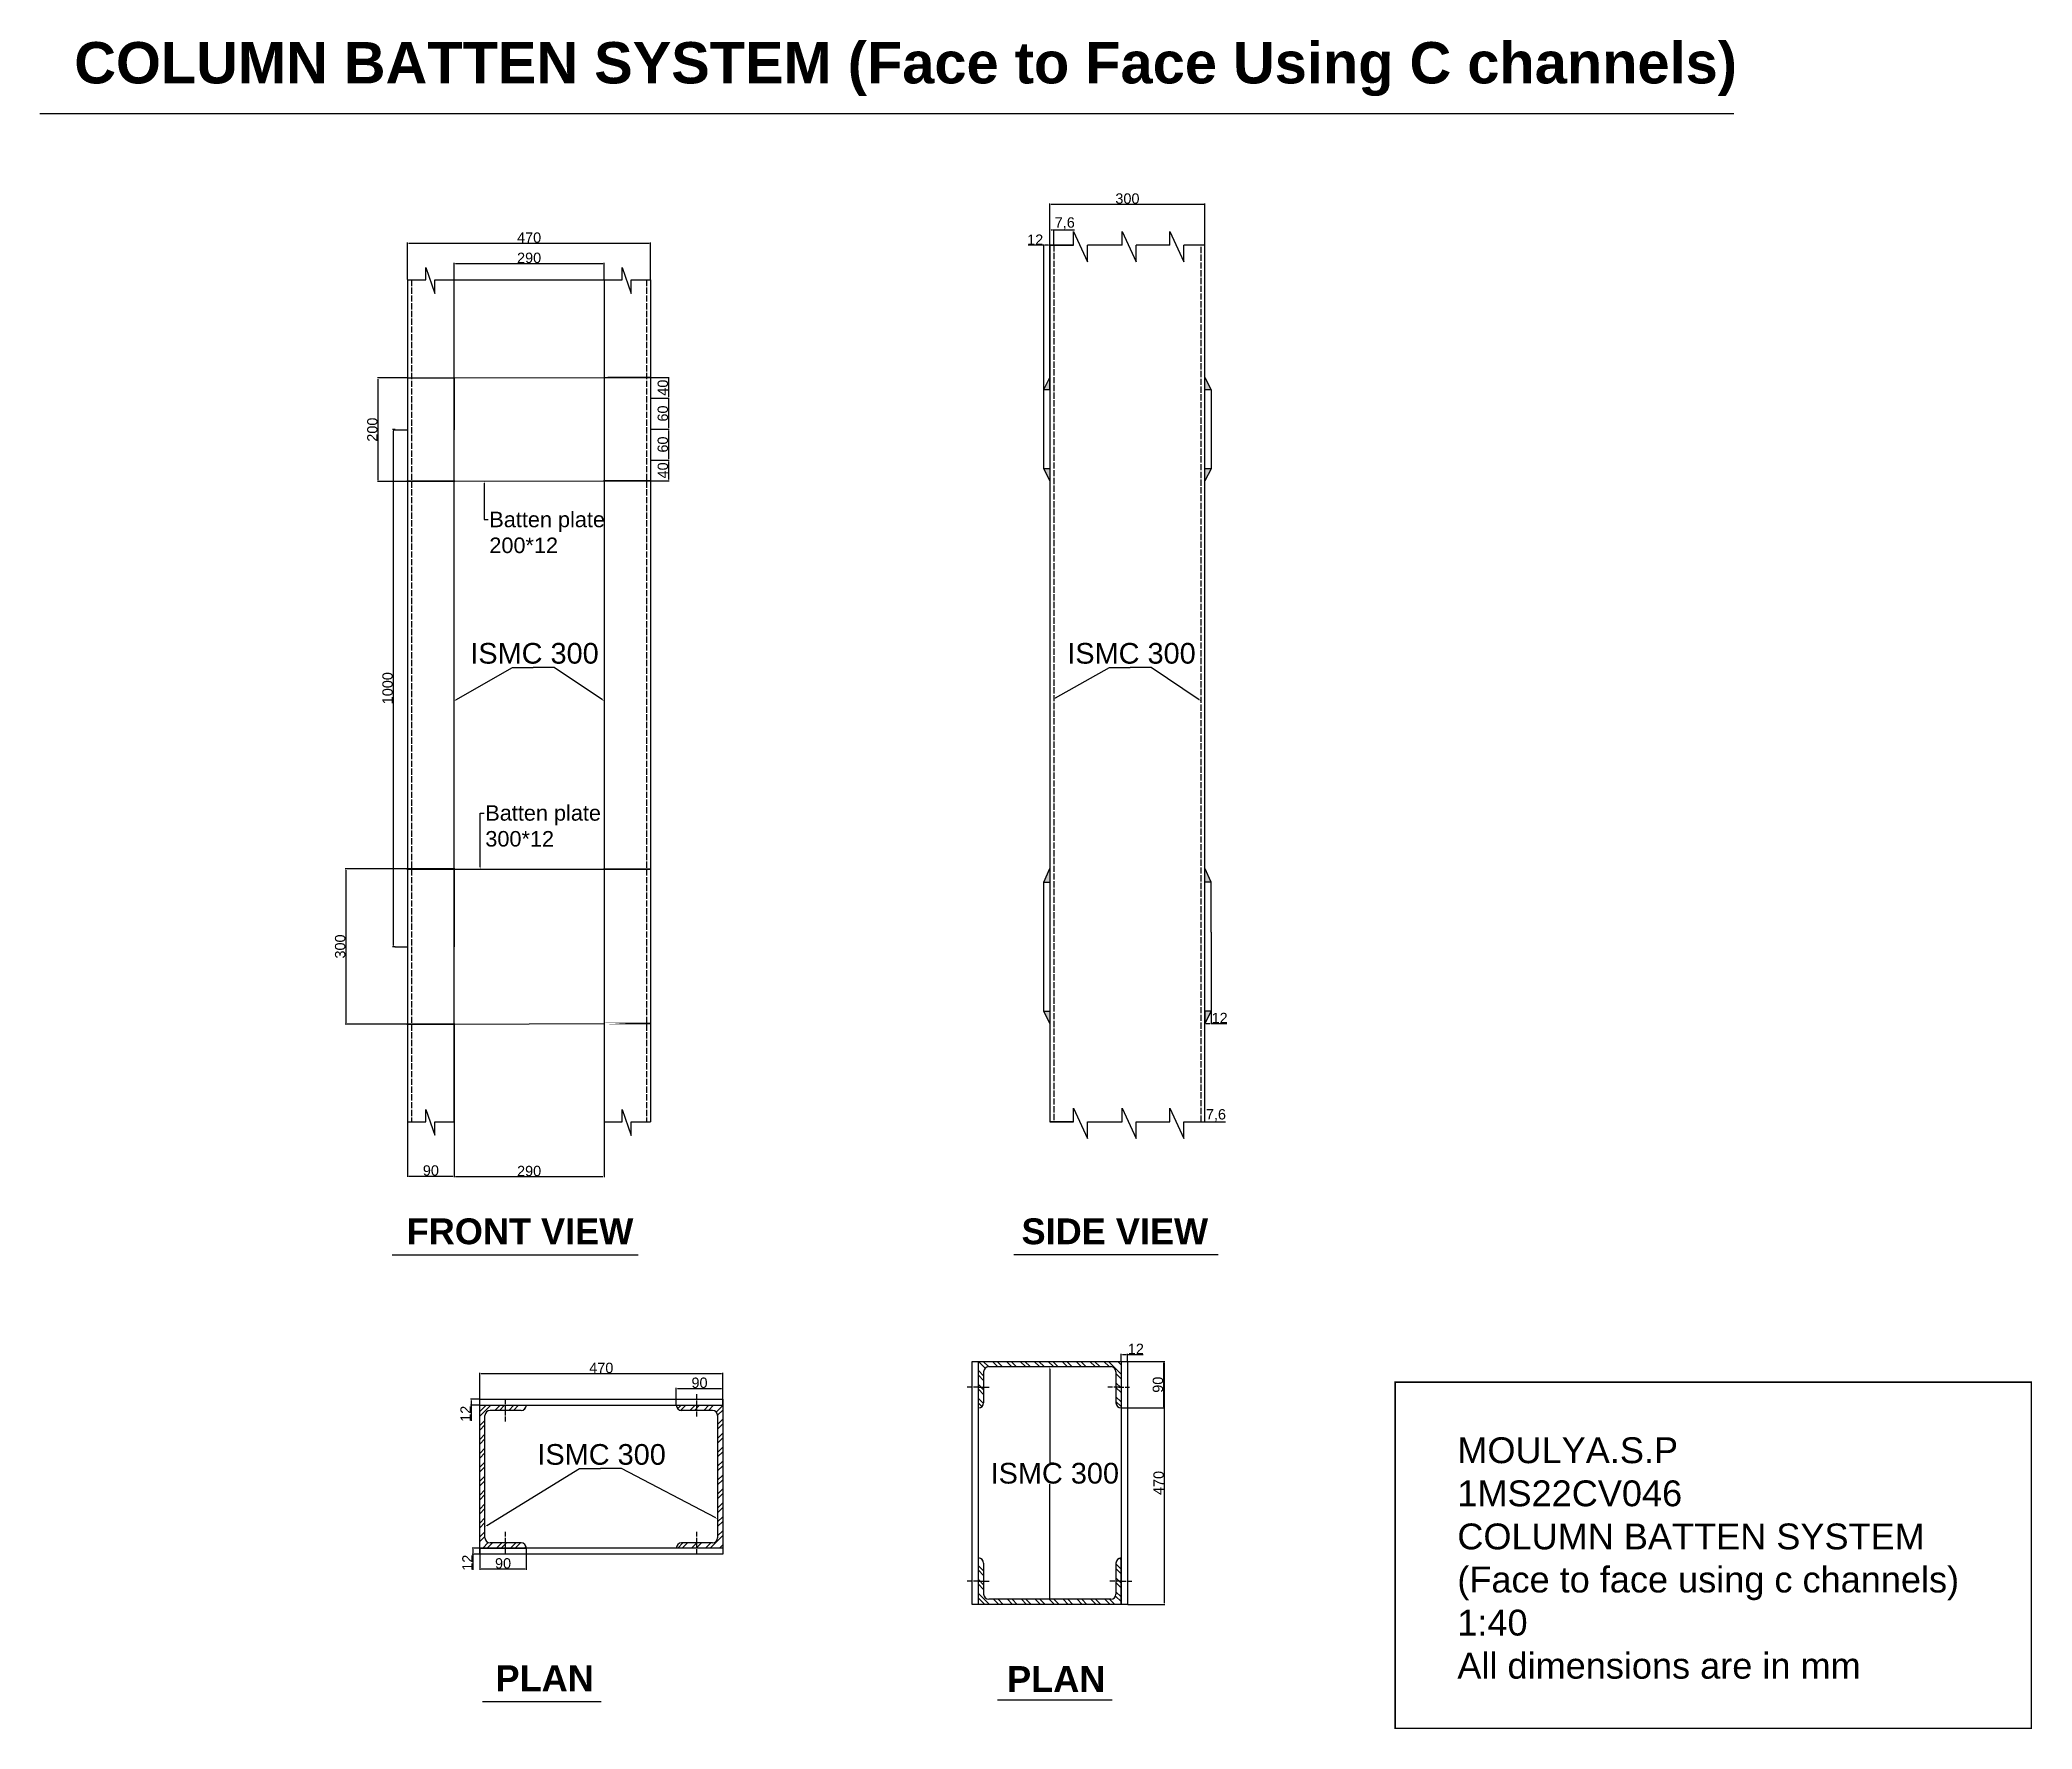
# Model space of a CAD drawing. Header units: millimetres. Extents: x 8616 to 52725, y 6697 to 10698.
# Drawn here: x 8616 to 12470, y 7431 to 10698 of the extents above; entities that cross this region are included whole.
import ezdxf
from ezdxf import colors
from ezdxf.entities.mleader import LeaderData, LeaderLine
from ezdxf.math import Vec2, Vec3

# ---------------------------------------------------------------- set-up
doc = ezdxf.new("R2010")
doc.units = ezdxf.units.MM
doc.linetypes.add('ACAD_ISO02W100', pattern=[15, 12, -3])
doc.layers.add('BEAM', color=255, linetype='Continuous')
doc.styles.get("Standard").update_dxf_attribs({"font": 'arial.ttf'})
doc.dimstyles.new('ISO-25', dxfattribs={"dimtxt": 20, "dimasz": 2.5, "dimexe": 1.25, "dimexo": 0.625, "dimtad": 1, "dimtxsty": 'Standard', "dimcen": 2.5, "dimadec": 0, "dimazin": 0, "dimtfac": 1, "dimtmove": 0, "dimatfit": 3, "dimfxl": 1, "dimarcsym": 0})

msp = doc.modelspace()

# ---------------------------------------------------------------- texts
at = {"ltscale": 0.8, "insert": (8682.704, 10694.095), "char_height": 80, "attachment_point": 1}
msp.add_mtext_dynamic_manual_height_columns('{\\fArial|b1|i0|c0|p34;COLUMN BATTEN SYSTEM (Face to Face Using C channels)}', width=3619.00866, gutter_width=12.5, heights=[0], dxfattribs=at)
at = {"ltscale": 0.2, "attachment_point": 1}
for s, width, insert, char_height in [('\\pxtc0;ISMC 300', 285.15829, (9448.727, 9531.987), 40), ('\\pxtc0;ISMC 300', 285.15829, (10603.48, 9531.987), 40), ('{\\fArial|b1|i0|c0|p34;FRONT VIEW}', 732.18672, (9325.647, 8419.181), 50), ('{\\fArial|b1|i0|c0|p34;SIDE VIEW}', 732.18672, (10514.986, 8419.181), 50), ('\\pxtc0;ISMC 300', 285.15829, (9578.499, 7982.703), 40), ('\\pxtc0;ISMC 300', 285.15829, (10455.122, 7946.346), 40), ('{\\fArial|b1|i0|c0|p34;PLAN}', 732.18672, (9497.49, 7554.829), 50), ('{\\fArial|b1|i0|c0|p34;PLAN}', 732.18672, (10487.036, 7553.336), 50)]:
    msp.add_mtext_dynamic_manual_height_columns(s, width=width, gutter_width=12.5, heights=[0], dxfattribs=dict(at, insert=insert, char_height=char_height))
at = {"layer": 'BEAM', "color": 18, "lineweight": 0, "true_color": 0x000000, "insert": (11357.967, 7995.812), "char_height": 50, "attachment_point": 1}
msp.add_mtext_dynamic_manual_height_columns('{\\C0;MOULYA.S.P\\P1MS22CV046\\PCOLUMN BATTEN SYSTEM \\P(Face to face using c channels)\\P1:40\\PAll dimensions are in mm}', width=1622.67298, gutter_width=50, heights=[0], dxfattribs=at)

# ---------------------------------------------------------------- blocks, each defined once
blk = doc.blocks.new('*D1')
at = {"color": 0, "lineweight": -2, "transparency": 16777216}
for p, q in [((9326.8, 9095), (9206.7, 9095)), ((9207.9, 9092.5), (9207.9, 8797.5)), ((9326.8, 8795), (9206.7, 8795))]:
    blk.add_line(p, q, dxfattribs=at)
at = {"color": 0, "transparency": 16777216}
for points in [[(9207.5, 9092.5), (9208.3, 9092.5), (9207.9, 9095)], [(9207.5, 8797.5), (9208.3, 8797.5), (9207.9, 8795)]]:
    blk.add_solid(points, dxfattribs=at)
at = {"layer": 'Defpoints', "color": 0, "transparency": 16777216}
for p in [(9327.5, 9095), (9207.9, 8795), (9327.5, 8795)]:
    blk.add_point(p, dxfattribs=at)
at = {"color": 0, "transparency": 16777216, "insert": (9197.1, 8945), "char_height": 20, "attachment_point": 5, "rotation": 90}
blk.add_mtext('300', dxfattribs=at)
blk = doc.blocks.new('*D2')
at = {"color": 0, "lineweight": -2, "transparency": 16777216}
for p, q in [((9326.8, 10044.5), (9269, 10044.5)), ((9270.2, 10042), (9270.2, 9847)), ((9326.8, 9844.5), (9269, 9844.5))]:
    blk.add_line(p, q, dxfattribs=at)
at = {"color": 0, "transparency": 16777216}
for points in [[(9269.8, 10042), (9270.6, 10042), (9270.2, 10044.5)], [(9269.8, 9847), (9270.6, 9847), (9270.2, 9844.5)]]:
    blk.add_solid(points, dxfattribs=at)
at = {"layer": 'Defpoints', "color": 0, "transparency": 16777216}
for p in [(9327.5, 10044.5), (9270.2, 9844.5), (9327.5, 9844.5)]:
    blk.add_point(p, dxfattribs=at)
at = {"color": 0, "transparency": 16777216, "insert": (9259.4, 9944.5), "char_height": 20, "attachment_point": 5, "rotation": 90}
blk.add_mtext('200', dxfattribs=at)
blk = doc.blocks.new('*D3')
at = {"color": 0, "lineweight": -2, "transparency": 16777216}
for p, q in [((9303.2, 9944.5), (9298.4, 9944.5)), ((9299.7, 9942), (9299.7, 8947)), ((9303.2, 8944.5), (9298.4, 8944.5))]:
    blk.add_line(p, q, dxfattribs=at)
at = {"color": 0, "transparency": 16777216}
for points in [[(9299.2, 9942), (9300.1, 9942), (9299.7, 9944.5)], [(9299.2, 8947), (9300.1, 8947), (9299.7, 8944.5)]]:
    blk.add_solid(points, dxfattribs=at)
at = {"layer": 'Defpoints', "color": 0, "transparency": 16777216}
for p in [(9303.9, 9944.5), (9299.7, 8944.5), (9303.9, 8944.5)]:
    blk.add_point(p, dxfattribs=at)
at = {"color": 0, "transparency": 16777216, "insert": (9288.8, 9444.5), "char_height": 20, "attachment_point": 5, "rotation": 90}
blk.add_mtext('1000', dxfattribs=at)
blk = doc.blocks.new('*D4')
at = {"color": 0, "lineweight": -2, "transparency": 16777216}
for p, q in [((9327.5, 10234.8), (9327.5, 10306.3)), ((9330, 10305), (9795, 10305)), ((9797.5, 10234.8), (9797.5, 10306.3))]:
    blk.add_line(p, q, dxfattribs=at)
at = {"color": 0, "transparency": 16777216}
for points in [[(9330, 10305.4), (9330, 10304.6), (9327.5, 10305)], [(9795, 10305.4), (9795, 10304.6), (9797.5, 10305)]]:
    blk.add_solid(points, dxfattribs=at)
at = {"layer": 'Defpoints', "color": 0, "transparency": 16777216}
for p in [(9797.5, 10305), (9327.5, 10234.2), (9797.5, 10234.2)]:
    blk.add_point(p, dxfattribs=at)
at = {"color": 0, "transparency": 16777216, "insert": (9562.5, 10315.8), "char_height": 20, "attachment_point": 5}
blk.add_mtext('470', dxfattribs=at)
blk = doc.blocks.new('*D5')
at = {"color": 0, "lineweight": -2, "transparency": 16777216}
for p, q in [((9417.5, 10234.9), (9417.5, 10267.1)), ((9420, 10265.9), (9705, 10265.9)), ((9707.5, 10234.7), (9707.5, 10267.1))]:
    blk.add_line(p, q, dxfattribs=at)
at = {"color": 0, "transparency": 16777216}
for points in [[(9420, 10266.3), (9420, 10265.5), (9417.5, 10265.9)], [(9705, 10266.3), (9705, 10265.5), (9707.5, 10265.9)]]:
    blk.add_solid(points, dxfattribs=at)
at = {"layer": 'Defpoints', "color": 0, "transparency": 16777216}
for p in [(9707.5, 10265.9), (9417.5, 10234.2), (9707.5, 10234.1)]:
    blk.add_point(p, dxfattribs=at)
at = {"color": 0, "transparency": 16777216, "insert": (9562.5, 10276.7), "char_height": 20, "attachment_point": 5}
blk.add_mtext('290', dxfattribs=at)
blk = doc.blocks.new('*D6')
at = {"color": 0, "lineweight": -2, "transparency": 16777216}
for p, q in [((9327.5, 8605.3), (9327.5, 8499.6)), ((9417.5, 8605.4), (9417.5, 8499.6)), ((9330, 8500.9), (9415, 8500.9))]:
    blk.add_line(p, q, dxfattribs=at)
at = {"color": 0, "transparency": 16777216}
for points in [[(9330, 8501.3), (9330, 8500.4), (9327.5, 8500.9)], [(9415, 8501.3), (9415, 8500.4), (9417.5, 8500.9)]]:
    blk.add_solid(points, dxfattribs=at)
at = {"layer": 'Defpoints', "color": 0, "transparency": 16777216}
for p in [(9327.5, 8606), (9417.5, 8606), (9417.5, 8500.9)]:
    blk.add_point(p, dxfattribs=at)
at = {"color": 0, "transparency": 16777216, "insert": (9372.5, 8511.7), "char_height": 20, "attachment_point": 5}
blk.add_mtext('90', dxfattribs=at)
blk = doc.blocks.new('*D7')
at = {"color": 0, "lineweight": -2, "ltscale": 0.2, "transparency": 16777216}
for p, q in [((10708.3, 8142.5), (10791, 8142.5)), ((10789.8, 8140), (10789.8, 8055)), ((10708.3, 8052.5), (10791, 8052.5))]:
    blk.add_line(p, q, dxfattribs=at)
at = {"color": 0, "ltscale": 0.2, "transparency": 16777216}
for points in [[(10789.4, 8140), (10790.2, 8140), (10789.8, 8142.5)], [(10789.4, 8055), (10790.2, 8055), (10789.8, 8052.5)]]:
    blk.add_solid(points, dxfattribs=at)
at = {"layer": 'Defpoints', "color": 0, "ltscale": 0.2, "transparency": 16777216}
for p in [(10707.7, 8142.5), (10707.7, 8052.5), (10789.8, 8052.5)]:
    blk.add_point(p, dxfattribs=at)
at = {"color": 0, "ltscale": 0.2, "transparency": 16777216, "insert": (10778.9, 8097.5), "char_height": 20, "attachment_point": 5, "rotation": 90}
blk.add_mtext('90', dxfattribs=at)
blk = doc.blocks.new('*D8')
at = {"color": 0, "lineweight": -2, "ltscale": 0.2, "transparency": 16777216}
for p, q in [((9417.5, 8794.3), (9417.5, 8498.6)), ((9707.5, 8794.3), (9707.5, 8498.6)), ((9420, 8499.9), (9705, 8499.9))]:
    blk.add_line(p, q, dxfattribs=at)
at = {"color": 0, "ltscale": 0.2, "transparency": 16777216}
for points in [[(9420, 8500.3), (9420, 8499.5), (9417.5, 8499.9)], [(9705, 8500.3), (9705, 8499.5), (9707.5, 8499.9)]]:
    blk.add_solid(points, dxfattribs=at)
at = {"layer": 'Defpoints', "color": 0, "ltscale": 0.2, "transparency": 16777216}
for p in [(9417.5, 8794.9), (9707.5, 8794.9), (9707.5, 8499.9)]:
    blk.add_point(p, dxfattribs=at)
at = {"color": 0, "ltscale": 0.2, "transparency": 16777216, "insert": (9562.5, 8510.7), "char_height": 20, "attachment_point": 5}
blk.add_mtext('290', dxfattribs=at)
blk = doc.blocks.new('*D9')
at = {"color": 0, "lineweight": -2, "ltscale": 0.2, "transparency": 16777216}
for p, q in [((9798.1, 10045.7), (9833.3, 10045.7)), ((9832, 10043.2), (9832, 10008.2)), ((9798.1, 10005.7), (9833.3, 10005.7))]:
    blk.add_line(p, q, dxfattribs=at)
at = {"color": 0, "ltscale": 0.2, "transparency": 16777216}
for points in [[(9831.6, 10043.2), (9832.4, 10043.2), (9832, 10045.7)], [(9831.6, 10008.2), (9832.4, 10008.2), (9832, 10005.7)]]:
    blk.add_solid(points, dxfattribs=at)
at = {"layer": 'Defpoints', "color": 0, "ltscale": 0.2, "transparency": 16777216}
for p in [(9797.5, 10045.7), (9797.5, 10005.7), (9832, 10005.7)]:
    blk.add_point(p, dxfattribs=at)
at = {"color": 0, "ltscale": 0.2, "transparency": 16777216, "insert": (9821.2, 10025.7), "char_height": 20, "attachment_point": 5, "rotation": 90}
blk.add_mtext('40', dxfattribs=at)
blk = doc.blocks.new('*D10')
at = {"color": 0, "lineweight": -2, "ltscale": 0.2, "transparency": 16777216}
for p, q in [((9798.1, 10005.7), (9833.3, 10005.7)), ((9832, 10003.2), (9832, 9948.2)), ((9798.1, 9945.7), (9833.3, 9945.7))]:
    blk.add_line(p, q, dxfattribs=at)
at = {"color": 0, "ltscale": 0.2, "transparency": 16777216}
for points in [[(9831.6, 10003.2), (9832.4, 10003.2), (9832, 10005.7)], [(9831.6, 9948.2), (9832.4, 9948.2), (9832, 9945.7)]]:
    blk.add_solid(points, dxfattribs=at)
at = {"layer": 'Defpoints', "color": 0, "ltscale": 0.2, "transparency": 16777216}
for p in [(9797.5, 10005.7), (9797.5, 9945.7), (9832, 9945.7)]:
    blk.add_point(p, dxfattribs=at)
at = {"color": 0, "ltscale": 0.2, "transparency": 16777216, "insert": (9821.2, 9975.7), "char_height": 20, "attachment_point": 5, "rotation": 90}
blk.add_mtext('60', dxfattribs=at)
blk = doc.blocks.new('*D11')
at = {"color": 0, "lineweight": -2, "ltscale": 0.2, "transparency": 16777216}
for p, q in [((9798.1, 9945.7), (9833.3, 9945.7)), ((9832, 9943.2), (9832, 9888.2)), ((9798.1, 9885.7), (9833.3, 9885.7))]:
    blk.add_line(p, q, dxfattribs=at)
at = {"color": 0, "ltscale": 0.2, "transparency": 16777216}
for points in [[(9831.6, 9943.2), (9832.4, 9943.2), (9832, 9945.7)], [(9831.6, 9888.2), (9832.4, 9888.2), (9832, 9885.7)]]:
    blk.add_solid(points, dxfattribs=at)
at = {"layer": 'Defpoints', "color": 0, "ltscale": 0.2, "transparency": 16777216}
for p in [(9797.5, 9945.7), (9797.5, 9885.7), (9832, 9885.7)]:
    blk.add_point(p, dxfattribs=at)
at = {"color": 0, "ltscale": 0.2, "transparency": 16777216, "insert": (9821.2, 9915.7), "char_height": 20, "attachment_point": 5, "rotation": 90}
blk.add_mtext('60', dxfattribs=at)
blk = doc.blocks.new('*D12')
at = {"color": 0, "lineweight": -2, "ltscale": 0.2, "transparency": 16777216}
for p, q in [((9798.1, 9885.7), (9833.4, 9885.7)), ((9832.1, 9883.2), (9832.1, 9848.2)), ((9798.1, 9845.7), (9833.4, 9845.7))]:
    blk.add_line(p, q, dxfattribs=at)
at = {"color": 0, "ltscale": 0.2, "transparency": 16777216}
for points in [[(9831.7, 9883.2), (9832.5, 9883.2), (9832.1, 9885.7)], [(9831.7, 9848.2), (9832.5, 9848.2), (9832.1, 9845.7)]]:
    blk.add_solid(points, dxfattribs=at)
at = {"layer": 'Defpoints', "color": 0, "ltscale": 0.2, "transparency": 16777216}
for p in [(9797.5, 9885.7), (9797.5, 9845.7), (9832.1, 9845.7)]:
    blk.add_point(p, dxfattribs=at)
at = {"color": 0, "ltscale": 0.2, "transparency": 16777216, "insert": (9821.3, 9865.7), "char_height": 20, "attachment_point": 5, "rotation": 90}
blk.add_mtext('40', dxfattribs=at)
blk = doc.blocks.new('*D13')
at = {"color": 0, "lineweight": -2, "ltscale": 0.2, "transparency": 16777216}
for p, q in [((10569.8, 10301.9), (10569.8, 10331.9)), ((10572.3, 10330.7), (10574.9, 10330.7)), ((10577.4, 10301.9), (10577.4, 10331.9)), ((10577.4, 10330.7), (10617.4, 10330.7))]:
    blk.add_line(p, q, dxfattribs=at)
at = {"color": 0, "ltscale": 0.2, "transparency": 16777216}
for points in [[(10572.3, 10331.1), (10572.3, 10330.2), (10569.8, 10330.7)], [(10574.9, 10331.1), (10574.9, 10330.2), (10577.4, 10330.7)]]:
    blk.add_solid(points, dxfattribs=at)
at = {"layer": 'Defpoints', "color": 0, "ltscale": 0.2, "transparency": 16777216}
for p in [(10577.4, 10330.7), (10569.8, 10301.3), (10577.4, 10301.3)]:
    blk.add_point(p, dxfattribs=at)
at = {"color": 0, "ltscale": 0.2, "transparency": 16777216, "insert": (10598.6, 10343.3), "char_height": 20, "attachment_point": 5}
blk.add_mtext('7,6', dxfattribs=at)
blk = doc.blocks.new('*D14')
at = {"color": 0, "lineweight": -2, "ltscale": 0.2, "transparency": 16777216}
for p, q in [((10569.8, 10301.9), (10569.8, 10381.7)), ((10572.3, 10380.4), (10867.3, 10380.4)), ((10869.8, 10301.9), (10869.8, 10381.7))]:
    blk.add_line(p, q, dxfattribs=at)
at = {"color": 0, "ltscale": 0.2, "transparency": 16777216}
for points in [[(10572.3, 10380.9), (10572.3, 10380), (10569.8, 10380.4)], [(10867.3, 10380.9), (10867.3, 10380), (10869.8, 10380.4)]]:
    blk.add_solid(points, dxfattribs=at)
at = {"layer": 'Defpoints', "color": 0, "ltscale": 0.2, "transparency": 16777216}
for p in [(10869.8, 10380.4), (10569.8, 10301.3), (10869.8, 10301.3)]:
    blk.add_point(p, dxfattribs=at)
at = {"color": 0, "ltscale": 0.2, "transparency": 16777216, "insert": (10719.8, 10391.3), "char_height": 20, "attachment_point": 5}
blk.add_mtext('300', dxfattribs=at)
blk = doc.blocks.new('*D15')
at = {"color": 0, "lineweight": -2, "ltscale": 0.2, "transparency": 16777216}
for p, q in [((10557.8, 10301.3), (10527.5, 10301.3)), ((10557.8, 10022.7), (10557.8, 10302.5)), ((10567.3, 10301.3), (10560.3, 10301.3)), ((10569.8, 10022.7), (10569.8, 10302.5))]:
    blk.add_line(p, q, dxfattribs=at)
at = {"color": 0, "ltscale": 0.2, "transparency": 16777216}
for points in [[(10560.3, 10301.7), (10560.3, 10300.8), (10557.8, 10301.3)], [(10567.3, 10301.7), (10567.3, 10300.8), (10569.8, 10301.3)]]:
    blk.add_solid(points, dxfattribs=at)
at = {"layer": 'Defpoints', "color": 0, "ltscale": 0.2, "transparency": 16777216}
for p in [(10557.8, 10301.3), (10557.8, 10022), (10569.8, 10022)]:
    blk.add_point(p, dxfattribs=at)
at = {"color": 0, "ltscale": 0.2, "transparency": 16777216, "insert": (10541.4, 10311.9), "char_height": 20, "attachment_point": 5}
blk.add_mtext('12', dxfattribs=at)
blk = doc.blocks.new('*D16')
at = {"color": 0, "lineweight": -2, "ltscale": 0.2, "transparency": 16777216}
for p, q in [((10869.8, 8819.9), (10869.8, 8794.8)), ((10872.3, 8796.1), (10879.3, 8796.1)), ((10881.8, 8819.9), (10881.8, 8794.8)), ((10881.8, 8796.1), (10912.1, 8796.1))]:
    blk.add_line(p, q, dxfattribs=at)
at = {"color": 0, "ltscale": 0.2, "transparency": 16777216}
for points in [[(10872.3, 8796.5), (10872.3, 8795.6), (10869.8, 8796.1)], [(10879.3, 8796.5), (10879.3, 8795.6), (10881.8, 8796.1)]]:
    blk.add_solid(points, dxfattribs=at)
at = {"layer": 'Defpoints', "color": 0, "ltscale": 0.2, "transparency": 16777216}
for p in [(10869.8, 8820.5), (10881.8, 8820.5), (10881.8, 8796.1)]:
    blk.add_point(p, dxfattribs=at)
at = {"color": 0, "ltscale": 0.2, "transparency": 16777216, "insert": (10898.2, 8806.7), "char_height": 20, "attachment_point": 5}
blk.add_mtext('12', dxfattribs=at)
blk = doc.blocks.new('*D17')
at = {"color": 0, "lineweight": -2, "ltscale": 0.2, "transparency": 16777216}
for p, q in [((10862.2, 8606.6), (10862.2, 8607.2)), ((10864.7, 8606), (10867.3, 8606)), ((10869.8, 8606.6), (10869.8, 8607.2)), ((10869.8, 8606), (10909.8, 8606))]:
    blk.add_line(p, q, dxfattribs=at)
at = {"color": 0, "ltscale": 0.2, "transparency": 16777216}
for points in [[(10864.7, 8606.4), (10864.7, 8605.6), (10862.2, 8606)], [(10867.3, 8606.4), (10867.3, 8605.6), (10869.8, 8606)]]:
    blk.add_solid(points, dxfattribs=at)
at = {"layer": 'Defpoints', "color": 0, "ltscale": 0.2, "transparency": 16777216}
for p in [(10862.2, 8606), (10869.8, 8606), (10869.8, 8606)]:
    blk.add_point(p, dxfattribs=at)
at = {"color": 0, "ltscale": 0.2, "transparency": 16777216, "insert": (10891, 8618.6), "char_height": 20, "attachment_point": 5}
blk.add_mtext('7,6', dxfattribs=at)
blk = doc.blocks.new('*D18')
at = {"color": 0, "lineweight": -2, "ltscale": 0.2, "transparency": 16777216}
for p, q in [((10707.7, 8143.1), (10707.7, 8157.3)), ((10710.2, 8156.1), (10717.2, 8156.1)), ((10719.7, 8143.1), (10719.7, 8157.3)), ((10719.7, 8156.1), (10750, 8156.1))]:
    blk.add_line(p, q, dxfattribs=at)
at = {"color": 0, "ltscale": 0.2, "transparency": 16777216}
for points in [[(10710.2, 8156.5), (10710.2, 8155.7), (10707.7, 8156.1)], [(10717.2, 8156.5), (10717.2, 8155.7), (10719.7, 8156.1)]]:
    blk.add_solid(points, dxfattribs=at)
at = {"layer": 'Defpoints', "color": 0, "ltscale": 0.2, "transparency": 16777216}
for p in [(10707.7, 8142.5), (10719.7, 8156.1), (10719.7, 8142.5)]:
    blk.add_point(p, dxfattribs=at)
at = {"color": 0, "ltscale": 0.2, "transparency": 16777216, "insert": (10736.1, 8166.8), "char_height": 20, "attachment_point": 5}
blk.add_mtext('12', dxfattribs=at)
blk = doc.blocks.new('*D19')
at = {"color": 0, "lineweight": -2, "ltscale": 0.2, "transparency": 16777216}
for p, q in [((10720.3, 8142.5), (10792.3, 8142.5)), ((10791.1, 8140), (10791.1, 7675)), ((10720.3, 7672.5), (10792.3, 7672.5))]:
    blk.add_line(p, q, dxfattribs=at)
at = {"color": 0, "ltscale": 0.2, "transparency": 16777216}
for points in [[(10790.7, 8140), (10791.5, 8140), (10791.1, 8142.5)], [(10790.7, 7675), (10791.5, 7675), (10791.1, 7672.5)]]:
    blk.add_solid(points, dxfattribs=at)
at = {"layer": 'Defpoints', "color": 0, "ltscale": 0.2, "transparency": 16777216}
for p in [(10719.7, 8142.5), (10719.7, 7672.5), (10791.1, 7672.5)]:
    blk.add_point(p, dxfattribs=at)
at = {"color": 0, "ltscale": 0.2, "transparency": 16777216, "insert": (10780.2, 7907.5), "char_height": 20, "attachment_point": 5, "rotation": 90}
blk.add_mtext('470', dxfattribs=at)
blk = doc.blocks.new('*D20')
at = {"color": 0, "lineweight": -2, "ltscale": 0.8, "transparency": 16777216}
for p, q in [((9467.1, 8070.3), (9467.1, 8120.3)), ((9469.6, 8119.1), (9934.6, 8119.1)), ((9937.1, 8070.3), (9937.1, 8120.3))]:
    blk.add_line(p, q, dxfattribs=at)
at = {"color": 0, "ltscale": 0.8, "transparency": 16777216}
for points in [[(9469.6, 8119.5), (9469.6, 8118.7), (9467.1, 8119.1)], [(9934.6, 8119.5), (9934.6, 8118.7), (9937.1, 8119.1)]]:
    blk.add_solid(points, dxfattribs=at)
at = {"layer": 'Defpoints', "color": 0, "ltscale": 0.8, "transparency": 16777216}
for p in [(9937.1, 8119.1), (9467.1, 8069.7), (9937.1, 8069.7)]:
    blk.add_point(p, dxfattribs=at)
at = {"color": 0, "ltscale": 0.8, "transparency": 16777216, "insert": (9702.1, 8129.9), "char_height": 20, "attachment_point": 5}
blk.add_mtext('470', dxfattribs=at)
blk = doc.blocks.new('*D21')
at = {"color": 0, "lineweight": -2, "ltscale": 0.8, "transparency": 16777216}
for p, q in [((9847.1, 8058.3), (9847.1, 8091.6)), ((9849.6, 8090.4), (9934.6, 8090.4)), ((9937.1, 8058.3), (9937.1, 8091.6))]:
    blk.add_line(p, q, dxfattribs=at)
at = {"color": 0, "ltscale": 0.8, "transparency": 16777216}
for points in [[(9849.6, 8090.8), (9849.6, 8090), (9847.1, 8090.4)], [(9934.6, 8090.8), (9934.6, 8090), (9937.1, 8090.4)]]:
    blk.add_solid(points, dxfattribs=at)
at = {"layer": 'Defpoints', "color": 0, "ltscale": 0.8, "transparency": 16777216}
for p in [(9847.1, 8057.7), (9937.1, 8090.4), (9937.1, 8057.7)]:
    blk.add_point(p, dxfattribs=at)
at = {"color": 0, "ltscale": 0.8, "transparency": 16777216, "insert": (9892.1, 8101.2), "char_height": 20, "attachment_point": 5}
blk.add_mtext('90', dxfattribs=at)
blk = doc.blocks.new('*D22')
at = {"color": 0, "lineweight": -2, "ltscale": 0.8, "transparency": 16777216}
for p, q in [((9466.5, 8069.7), (9449.1, 8069.7)), ((9466.5, 8057.7), (9449.1, 8057.7)), ((9450.4, 8067.2), (9450.4, 8060.2)), ((9450.4, 8057.7), (9450.4, 8027.4))]:
    blk.add_line(p, q, dxfattribs=at)
at = {"color": 0, "ltscale": 0.8, "transparency": 16777216}
for points in [[(9449.9, 8067.2), (9450.8, 8067.2), (9450.4, 8069.7)], [(9449.9, 8060.2), (9450.8, 8060.2), (9450.4, 8057.7)]]:
    blk.add_solid(points, dxfattribs=at)
at = {"layer": 'Defpoints', "color": 0, "ltscale": 0.8, "transparency": 16777216}
for p in [(9450.4, 8057.7), (9467.1, 8069.7), (9467.1, 8057.7)]:
    blk.add_point(p, dxfattribs=at)
at = {"color": 0, "ltscale": 0.8, "transparency": 16777216, "insert": (9439.7, 8041.3), "char_height": 20, "attachment_point": 5, "rotation": 90}
blk.add_mtext('12', dxfattribs=at)
blk = doc.blocks.new('*D23')
at = {"color": 0, "lineweight": -2, "ltscale": 0.8, "transparency": 16777216}
for p, q in [((9467.1, 7781.1), (9467.1, 7739.8)), ((9557.1, 7781.1), (9557.1, 7739.8)), ((9554.6, 7741.1), (9469.6, 7741.1))]:
    blk.add_line(p, q, dxfattribs=at)
at = {"color": 0, "ltscale": 0.8, "transparency": 16777216}
for points in [[(9469.6, 7741.5), (9469.6, 7740.7), (9467.1, 7741.1)], [(9554.6, 7741.5), (9554.6, 7740.7), (9557.1, 7741.1)]]:
    blk.add_solid(points, dxfattribs=at)
at = {"layer": 'Defpoints', "color": 0, "ltscale": 0.8, "transparency": 16777216}
for p in [(9467.1, 7781.7), (9557.1, 7781.7), (9467.1, 7741.1)]:
    blk.add_point(p, dxfattribs=at)
at = {"color": 0, "ltscale": 0.8, "transparency": 16777216, "insert": (9512.1, 7751.9), "char_height": 20, "attachment_point": 5}
blk.add_mtext('90', dxfattribs=at)
blk = doc.blocks.new('*D24')
at = {"color": 0, "lineweight": -2, "ltscale": 0.8, "transparency": 16777216}
for p, q in [((9466.5, 7781.7), (9452.5, 7781.7)), ((9466.5, 7769.7), (9452.5, 7769.7)), ((9453.8, 7779.2), (9453.8, 7772.2)), ((9453.8, 7769.7), (9453.8, 7739.4))]:
    blk.add_line(p, q, dxfattribs=at)
at = {"color": 0, "ltscale": 0.8, "transparency": 16777216}
for points in [[(9453.4, 7779.2), (9454.2, 7779.2), (9453.8, 7781.7)], [(9453.4, 7772.2), (9454.2, 7772.2), (9453.8, 7769.7)]]:
    blk.add_solid(points, dxfattribs=at)
at = {"layer": 'Defpoints', "color": 0, "ltscale": 0.8, "transparency": 16777216}
for p in [(9453.8, 7769.7), (9467.1, 7781.7), (9467.1, 7769.7)]:
    blk.add_point(p, dxfattribs=at)
at = {"color": 0, "ltscale": 0.8, "transparency": 16777216, "insert": (9443.1, 7753.3), "char_height": 20, "attachment_point": 5, "rotation": 90}
blk.add_mtext('12', dxfattribs=at)

# ---------------------------------------------------------------- dimensions: what is measured, and where the dimension line sits
at = {"ltscale": 0.2}
for base, p1, p2, picture, middle in [((10869.807, 10380.436), (10569.807, 10301.251), (10869.807, 10301.251), '*D14', (10719.807, 10391.279)), ((10577.407, 10330.664), (10569.807, 10301.251), (10577.407, 10301.251), '*D13', (10598.649, 10343.308)), ((10557.807, 10301.251), (10569.807, 10022.038), (10557.807, 10022.038), '*D15', (10541.401, 10311.917)), ((9707.453, 8499.883), (9417.45, 8794.935), (9707.453, 8794.935), '*D8', (9562.452, 8510.719)), ((10881.807, 8796.051), (10869.807, 8820.508), (10881.807, 8820.508), '*D16', (10898.213, 8806.717)), ((10869.807, 8605.974), (10862.207, 8605.974), (10869.807, 8605.974), '*D17', (10891.049, 8618.619)), ((10719.653, 8156.093), (10707.653, 8142.516), (10719.653, 8142.516), '*D18', (10736.059, 8166.759))]:
    dim = msp.add_linear_dim(base=base, p1=p1, p2=p2, dimstyle='ISO-25', dxfattribs=at)
    dim.commit()
    dim.dimension.update_dxf_attribs({"geometry": picture, "text_midpoint": middle})
for base, p1, p2, picture, middle in [((9797.452, 10305.001), (9327.452, 10234.182), (9797.452, 10234.182), '*D4', (9562.452, 10315.838)), ((9707.453, 10265.875), (9417.451, 10234.25), (9707.453, 10234.115), '*D5', (9562.452, 10276.712)), ((9417.451, 8500.863), (9327.452, 8605.974), (9417.451, 8606.042), '*D6', (9372.451, 8511.7))]:
    dim = msp.add_linear_dim(base=base, p1=p1, p2=p2, dimstyle='ISO-25')
    dim.commit()
    dim.dimension.update_dxf_attribs({"geometry": picture, "text_midpoint": middle})
for base, p1, p2, picture, middle in [((9270.225, 9844.494), (9327.452, 10044.494), (9327.452, 9844.494), '*D2', (9259.389, 9944.494)), ((9207.919, 8795.024), (9327.452, 9095.024), (9327.452, 8795.024), '*D1', (9197.076, 8945.024))]:
    dim = msp.add_linear_dim(base=base, p1=p1, p2=p2, angle=90, dimstyle='ISO-25')
    dim.commit()
    dim.dimension.update_dxf_attribs({"geometry": picture, "text_midpoint": middle})
for base, p1, p2, picture, middle in [((9832.024, 10005.674), (9797.451, 10045.674), (9797.451, 10005.674), '*D9', (9821.188, 10025.674)), ((9832.024, 9945.674), (9797.451, 10005.674), (9797.451, 9945.674), '*D10', (9821.188, 9975.674)), ((9832.024, 9885.674), (9797.451, 9945.674), (9797.451, 9885.674), '*D11', (9821.188, 9915.674)), ((9832.123, 9845.674), (9797.452, 9885.674), (9797.452, 9845.674), '*D12', (9821.287, 9865.674)), ((10791.078, 7672.516), (10719.653, 8142.516), (10719.653, 7672.516), '*D19', (10780.242, 7907.516))]:
    dim = msp.add_linear_dim(base=base, p1=p1, p2=p2, angle=90, dimstyle='ISO-25', dxfattribs=at)
    dim.commit()
    dim.dimension.update_dxf_attribs({"geometry": picture, "text_midpoint": middle})
dim = msp.add_linear_dim(base=(9299.655, 8944.494), p1=(9303.853, 9944.494), p2=(9303.853, 8944.494), angle=90, dimstyle='ISO-25')
dim.commit()
dim.dimension.update_dxf_attribs({"geometry": '*D3', "text_midpoint": (9299.655, 9444.494), "dimtype": 160})
at = {"ltscale": 0.8}
for base, p1, p2, picture, middle in [((9937.137, 8119.072), (9467.137, 8069.706), (9937.137, 8069.706), '*D20', (9702.137, 8129.909)), ((9937.137, 8090.383), (9847.137, 8057.706), (9937.137, 8057.706), '*D21', (9892.137, 8101.219)), ((9467.137, 7741.08), (9557.137, 7781.706), (9467.137, 7781.706), '*D23', (9512.137, 7751.916))]:
    dim = msp.add_linear_dim(base=base, p1=p1, p2=p2, dimstyle='ISO-25', dxfattribs=at)
    dim.commit()
    dim.dimension.update_dxf_attribs({"geometry": picture, "text_midpoint": middle})
at = {"ltscale": 0.2}
dim = msp.add_linear_dim(base=(10789.785, 8052.516), p1=(10707.653, 8142.516), p2=(10707.653, 8052.516), angle=90, dimstyle='ISO-25', override={"dimtxt": 20}, dxfattribs=at)
dim.commit()
dim.dimension.update_dxf_attribs({"geometry": '*D7', "text_midpoint": (10778.949, 8097.516)})
at = {"ltscale": 0.8}
for base, p1, p2, picture, middle in [((9450.365, 8057.706), (9467.137, 8069.706), (9467.137, 8057.706), '*D22', (9439.699, 8041.3)), ((9453.792, 7769.706), (9467.137, 7781.706), (9467.137, 7769.706), '*D24', (9443.126, 7753.3))]:
    dim = msp.add_linear_dim(base=base, p1=p1, p2=p2, angle=90, dimstyle='ISO-25', dxfattribs=at)
    dim.commit()
    dim.dimension.update_dxf_attribs({"geometry": picture, "text_midpoint": middle})

# ---------------------------------------------------------------- hatches: boundary and pattern name
h = msp.add_hatch(color=256)
h.dxf.hatch_style = 1
h.paths.add_polyline_path([(10569.807, 10045.674), (10557.807, 10022.038), (10569.807, 10022.038)])
h.paths.add_polyline_path([(10569.807, 9869.339), (10557.807, 9869.339), (10569.807, 9845.336)])
h.paths.add_polyline_path([(10869.807, 10045.674), (10869.807, 10021.67), (10881.807, 10021.67)])
h.paths.add_polyline_path([(10881.807, 9868.971), (10869.807, 9868.971), (10869.807, 9845.336)])
h.paths.add_polyline_path([(10881.807, 8819.708), (10869.807, 8819.708), (10869.807, 8796.073)])
h.paths.add_polyline_path([(10869.807, 9096.434), (10869.807, 9069.605), (10881.807, 9069.605)])
h.paths.add_polyline_path([(10569.807, 9095.99), (10557.807, 9069.605), (10569.807, 9069.605)])
h.paths.add_polyline_path([(10569.807, 8820.076), (10557.807, 8820.076), (10569.807, 8796.073)])
h = msp.add_hatch()
h.set_pattern_fill('ANSI32', color=256, scale=2, angle=90)
h.set_pattern_definition([(135, (10828.864, 6021.23), (-13.47038, -13.47038), []), (135, (10828.864, 6030.21), (-13.47038, -13.47038), [])])
h.paths.add_polyline_path([(10431.653, 7672.516), (10707.653, 7672.516), (10707.653, 7762.516, 0.41421356), (10697.653, 7752.516), (10697.653, 7692.516, -0.41421356), (10687.653, 7682.516), (10451.653, 7682.516, -0.41421356), (10441.653, 7692.516), (10441.653, 7752.516, 0.41421356), (10431.653, 7762.516)])
h.paths.add_polyline_path([(10431.653, 8052.516, 0.41421356), (10441.653, 8062.516), (10441.653, 8122.516, -0.41421356), (10451.653, 8132.516), (10687.653, 8132.516, -0.41421356), (10697.653, 8122.516), (10697.653, 8062.516, 0.41421356), (10707.653, 8052.516), (10707.653, 8142.516), (10431.653, 8142.516)])
h = msp.add_hatch()
h.set_pattern_fill('ANSI32', color=256, scale=2)
h.set_pattern_definition([(45, (7815.851, 7660.496), (-13.47038, 13.47038), []), (45, (7824.832, 7660.496), (-13.47038, 13.47038), [])])
h.paths.add_polyline_path([(9557.137, 8057.706), (9467.137, 8057.706), (9467.137, 7781.706), (9557.137, 7781.706, 0.41421356), (9547.137, 7791.706), (9487.137, 7791.706, -0.41421356), (9477.137, 7801.706), (9477.137, 8037.706, -0.41421356), (9487.137, 8047.706), (9547.137, 8047.706, 0.41421356)])
h.paths.add_polyline_path([(9937.137, 8057.706), (9847.137, 8057.706, 0.41421356), (9857.137, 8047.706), (9917.137, 8047.706, -0.41421356), (9927.137, 8037.706), (9927.137, 7801.706, -0.41421356), (9917.137, 7791.706), (9857.137, 7791.706, 0.41421356), (9847.137, 7781.706), (9937.137, 7781.706)])

# ---------------------------------------------------------------- linework, layer by layer
at = {"ltscale": 0.8}
for p, q in [((8616.122, 10555.649), (11893.081, 10555.649)), ((10419.653, 8072.516), (10419.653, 8142.516)), ((10569.653, 7682.516), (10569.653, 7904.954))]:
    msp.add_line(p, q, dxfattribs=at)
for p, q in [((10569.807, 10301.251), (10569.807, 8605.974)), ((10569.807, 10301.251), (10615.408, 10301.251)), ((10615.408, 10301.251), (10569.807, 10301.251)), ((10615.408, 10301.251), (10615.408, 10327.442)), ((10615.408, 10327.442), (10642.501, 10268.813)), ((10642.501, 10268.813), (10642.501, 10301.251)), ((10709.907, 10301.251), (10642.501, 10301.251)), ((10709.907, 10301.251), (10709.907, 10327.442)), ((10709.907, 10327.442), (10736.999, 10268.813)), ((10736.999, 10268.813), (10736.999, 10301.251)), ((10801.761, 10301.251), (10736.999, 10301.251)), ((10801.761, 10301.251), (10801.761, 10327.442)), ((10801.761, 10327.442), (10828.854, 10268.813)), ((10869.807, 10301.251), (10828.854, 10301.251)), ((10828.854, 10268.813), (10828.854, 10301.251)), ((10869.807, 8605.974), (10869.807, 10301.251)), ((9362.427, 10234.182), (9362.427, 10258.221)), ((9362.427, 10258.221), (9380.206, 10208.06)), ((9742.429, 10234.115), (9742.429, 10258.153)), ((9742.429, 10258.153), (9760.207, 10207.992)), ((9327.452, 10234.182), (9327.452, 8605.974)), ((9327.452, 10234.182), (9362.427, 10234.182)), ((9327.452, 10234.182), (9337.452, 10234.182)), ((9380.206, 10234.182), (9417.451, 10234.25)), ((9380.206, 10208.06), (9380.206, 10234.182)), ((9380.206, 10234.182), (9742.429, 10234.182)), ((9417.45, 8606.042), (9417.45, 10233.543)), ((9707.453, 10234.115), (9707.453, 8605.907)), ((9760.207, 10234.115), (9797.452, 10234.182)), ((9760.207, 10207.992), (9760.207, 10234.115)), ((9797.452, 10234.182), (9797.452, 8606.042)), ((9327.452, 10044.494), (9417.45, 10044.494)), ((9417.45, 10044.494), (9707.453, 10045.394)), ((9417.45, 10044.494), (9417.45, 9944.494)), ((9707.453, 10045.394), (9797.451, 10045.674)), ((10557.807, 10022.038), (10569.807, 10045.674)), ((10557.807, 10022.038), (10569.807, 10022.038)), ((10557.807, 9869.339), (10557.807, 10022.038)), ((10869.807, 10045.674), (10881.807, 10021.67)), ((10881.807, 10021.67), (10869.807, 10021.67)), ((10881.807, 10021.67), (10881.807, 9868.971)), ((10569.807, 9845.336), (10557.807, 9869.339)), ((10557.807, 9869.339), (10569.807, 9869.339)), ((10881.807, 9868.971), (10869.807, 9868.971)), ((10881.807, 9868.971), (10869.807, 9845.336)), ((9327.452, 9844.737), (9797.451, 9845.674)), ((9327.452, 9095.024), (9417.45, 9094.281)), ((10557.807, 9069.605), (10569.807, 9095.99)), ((10881.807, 9069.605), (10869.807, 9096.434)), ((9417.45, 9094.281), (9707.453, 9094.711)), ((9417.45, 9094.281), (9417.45, 8944.281)), ((9797.452, 9094.213), (9797.452, 8944.213)), ((10557.807, 8972.776), (10557.807, 9069.605)), ((10557.807, 9069.605), (10569.807, 9069.605)), ((10881.807, 9069.605), (10869.807, 9069.605)), ((10881.807, 8972.408), (10881.807, 9069.605)), ((10557.807, 8820.076), (10557.807, 8972.776)), ((10881.807, 8972.408), (10881.807, 8819.708)), ((9327.452, 8795.024), (9417.45, 8794.935)), ((9417.45, 8794.935), (9707.453, 8795.942)), ((10569.807, 8796.073), (10557.807, 8820.076)), ((10557.807, 8820.076), (10569.807, 8820.076)), ((10881.807, 8819.708), (10869.807, 8819.708)), ((10881.807, 8819.708), (10869.807, 8796.073)), ((9327.452, 8605.974), (9362.427, 8605.974)), ((9362.427, 8605.974), (9362.427, 8630.013)), ((9362.427, 8630.013), (9380.206, 8579.852)), ((9380.206, 8605.974), (9417.451, 8606.042)), ((9380.206, 8579.852), (9380.206, 8605.974)), ((9707.453, 8605.907), (9742.429, 8605.907)), ((9742.429, 8605.907), (9742.429, 8629.945)), ((9742.429, 8629.945), (9760.207, 8579.784)), ((9760.207, 8605.907), (9797.452, 8605.974)), ((9760.207, 8579.784), (9760.207, 8605.907)), ((10569.807, 8605.974), (10615.197, 8605.974)), ((10615.197, 8605.974), (10569.807, 8605.974)), ((10615.197, 8605.974), (10615.197, 8632.165)), ((10615.197, 8632.165), (10642.29, 8573.537)), ((10642.29, 8573.537), (10642.29, 8605.974)), ((10642.29, 8605.974), (10709.696, 8605.974)), ((10709.696, 8605.974), (10709.696, 8632.165)), ((10709.696, 8632.165), (10736.789, 8573.537)), ((10736.789, 8573.537), (10736.789, 8605.974)), ((10736.789, 8605.974), (10801.551, 8605.974)), ((10801.551, 8605.974), (10801.551, 8632.165)), ((10801.551, 8632.165), (10828.644, 8573.537)), ((10828.644, 8573.537), (10828.644, 8605.974)), ((10828.644, 8605.974), (10869.807, 8605.974)), ((10419.653, 8142.516), (10719.653, 8142.516)), ((10431.653, 7672.516), (10431.653, 8142.516)), ((10451.653, 8132.516), (10687.653, 8132.516)), ((10707.653, 8142.516), (10707.653, 7672.516)), ((10719.653, 8142.516), (10719.653, 7672.516)), ((10441.653, 8122.516), (10441.653, 8062.516)), ((10697.653, 8122.516), (10697.653, 8062.516)), ((9467.137, 8069.706), (9937.137, 8069.706)), ((9467.137, 7769.706), (9467.137, 8069.706)), ((9467.137, 8057.706), (9937.137, 8057.706)), ((9467.137, 8057.706), (9557.137, 8057.706)), ((9477.137, 8057.706), (9557.137, 8057.706)), ((9557.137, 8057.706), (9557.137, 8057.706)), ((9847.137, 8057.706), (9847.137, 8057.706)), ((9937.137, 8069.706), (9937.137, 7769.706)), ((10419.653, 7672.516), (10419.653, 8072.516)), ((9477.137, 7801.706), (9477.137, 8037.706)), ((9547.137, 8047.706), (9487.137, 8047.706)), ((9917.137, 8047.706), (9857.137, 8047.706)), ((9927.137, 8037.706), (9927.137, 7801.706)), ((10431.653, 8052.516), (10431.653, 8052.516)), ((10707.653, 8052.516), (10707.653, 8052.516)), ((9547.137, 7791.706), (9487.137, 7791.706)), ((9917.137, 7791.706), (9857.137, 7791.706)), ((9937.137, 7781.706), (9467.137, 7781.706)), ((9467.137, 7781.706), (9557.137, 7781.706)), ((9937.137, 7769.706), (9467.137, 7769.706)), ((9557.137, 7781.706), (9557.137, 7781.706)), ((9847.137, 7781.706), (9847.137, 7781.706)), ((10431.653, 7682.516), (10431.653, 7762.516)), ((10431.653, 7672.516), (10431.653, 7762.516)), ((10431.653, 7762.516), (10431.653, 7762.516)), ((10441.653, 7752.516), (10441.653, 7692.516)), ((10697.653, 7752.516), (10697.653, 7692.516)), ((10707.653, 7672.516), (10707.653, 7762.516)), ((10707.653, 7762.516), (10707.653, 7762.516)), ((10719.653, 7672.516), (10419.653, 7672.516)), ((10687.653, 7682.516), (10451.653, 7682.516))]:
    msp.add_line(p, q)
at = {"linetype": 'ACAD_ISO02W100'}
for p, q in [((10577.407, 10301.251), (10577.407, 8605.974)), ((10862.207, 8605.974), (10862.207, 10301.251)), ((9335.052, 10234.182), (9335.052, 8605.974)), ((9789.852, 10234.182), (9789.852, 8605.974))]:
    msp.add_line(p, q, dxfattribs=at)
at = {"ltscale": 0.2}
for p, q in [((9299.655, 9944.494), (9327.452, 9944.494)), ((9303.059, 8944.494), (9327.452, 8944.494)), ((9297.783, 8348.574), (9773.544, 8348.574)), ((10499.81, 8349.53), (10895.363, 8349.53)), ((9472.26, 7484.573), (9702.009, 7484.573)), ((10468.743, 7488.176), (10690.495, 7488.176))]:
    msp.add_line(p, q, dxfattribs=at)
at = {"linetype": 'ACAD_ISO02W100', "ltscale": 0.8}
for p, q in [((9517.137, 8047.706), (9517.137, 8069.254)), ((9887.137, 8057.706), (9887.137, 8079.254)), ((9887.137, 8036.159), (9887.137, 8057.706)), ((10431.653, 8092.693), (10408.853, 8092.693)), ((10431.653, 8092.693), (10452.166, 8092.693)), ((10703.204, 8092.693), (10680.405, 8092.693)), ((10703.204, 8092.693), (10723.718, 8092.693)), ((9517.137, 8026.159), (9517.137, 8047.706)), ((9517.137, 7791.706), (9517.137, 7813.254)), ((9517.137, 7770.159), (9517.137, 7791.706)), ((9887.137, 7791.706), (9887.137, 7813.254)), ((9887.137, 7770.159), (9887.137, 7791.706)), ((10431.653, 7717.516), (10408.853, 7717.516)), ((10431.653, 7717.516), (10452.166, 7717.516)), ((10707.653, 7717.516), (10684.853, 7717.516)), ((10707.653, 7717.516), (10728.166, 7717.516))]:
    msp.add_line(p, q, dxfattribs=at)
at = {"ltscale": 0.2, "const_width": 3}
for points in [[(9327.452, 10044.494), (9417.45, 10044.494), (9417.45, 10044.494), (9327.452, 10044.494)], [(9707.453, 10045.394), (9797.452, 10045.394), (9797.452, 10045.394), (9707.453, 10045.394)], [(9327.452, 9844.494), (9417.45, 9844.494), (9417.45, 9844.916), (9327.452, 9844.916)], [(9707.453, 9845.494), (9797.452, 9845.494), (9797.452, 9845.674), (9707.453, 9845.674)], [(9327.452, 9095.024), (9417.45, 9095.024), (9417.45, 9094.281), (9327.452, 9094.281)], [(9707.453, 9094.711), (9797.452, 9094.711), (9797.452, 9094.213), (9707.453, 9094.213)], [(9327.452, 8795.024), (9417.45, 8795.024), (9417.45, 8794.935), (9327.452, 8794.935)], [(9707.453, 8795.942), (9797.452, 8795.942), (9797.452, 8795.942), (9707.453, 8795.942)]]:
    msp.add_lwpolyline(points, close=True, dxfattribs=at)
at = {"ltscale": 0.8, "const_width": 3}
msp.add_lwpolyline([(11237.761, 8102.519), (12468.313, 8102.519), (12468.313, 7432.929), (11237.761, 7432.929)], close=True, dxfattribs=at)
for centre, start, end in [((10451.653, 8122.516), 90, 180), ((10687.653, 8122.516), 0, 90), ((9547.137, 8057.706), 270, 0), ((9857.137, 8057.706), 180, 270), ((10431.653, 8062.516), 270, 0), ((10707.653, 8062.516), 180, 270), ((9487.137, 8037.706), 90, 180), ((9917.137, 8037.706), 0, 90), ((9487.137, 7801.706), 180, 270), ((9547.137, 7781.706), 0, 90), ((9857.137, 7781.706), 90, 180), ((9917.137, 7801.706), 270, 0), ((10431.653, 7752.516), 0, 90), ((10707.653, 7752.516), 90, 180), ((10451.653, 7692.516), 180, 270), ((10687.653, 7692.516), 270, 0)]:
    msp.add_arc(centre, 10, start, end)

msp.set_redraw_order([(e.dxf.handle, doc.entitydb.next_handle()) for e in msp.query("TEXT MTEXT ATTDEF DIMENSION ARC_DIMENSION")])  # texts and dimensions are drawn at this point

# ---------------------------------------------------------------- leaders
at = {"ltscale": 0.2}
ml = msp.add_multileader_mtext('Standard', dxfattribs=at)
ml.set_content('Batten plate 200*12', color=256)
ml.set_leader_properties()
ml.build(insert=Vec2(0, 0))
ctx = ml.context
ctx.base_point, ctx.char_height, ctx.plane_origin = Vec3(9483.592, 9770.618), 30, Vec3(9475.592, 9845.032)
notes = []
notes.append((ctx, [(0, (1, 1, 0), (9475.592, 9770.618), (1, 0), 8, [(0, [(9475.592, 9845.032)], 0, [])])]))
ctx.mtext.insert, ctx.mtext.width, ctx.mtext.flow_direction = Vec3(9485.592, 9785.873), 226.87678, 5
ml = msp.add_multileader_mtext('Standard', dxfattribs=at)
ml.set_content('', color=256)
ml.set_leader_properties()
ml.build(insert=Vec2(0, 0))
ctx = ml.context
ctx.base_point, ctx.plane_origin = Vec3(9570.638, 9484.619), Vec3(9417.45, 9419.792)
notes.append((ctx, [(0, (1, 1, 0), (9530.389, 9484.619), (1, 0), 40.248, [(0, [(9417.45, 9419.792)], 0, [])])]))
ctx.mtext.insert, ctx.mtext.flow_direction = Vec3(9572.638, 9486.619), 5
ml = msp.add_multileader_mtext('Standard', dxfattribs=at)
ml.set_content('', color=256)
ml.set_leader_properties()
ml.build(insert=Vec2(0, 0))
ctx = ml.context
ctx.base_point, ctx.plane_origin = Vec3(9566.638, 9484.619), Vec3(9707.453, 9419.792)
ctx.text_align_type = 2
notes.append((ctx, [(0, (1, 1, 0), (9611.284, 9484.619), (-1, 0), 40.646, [(0, [(9707.453, 9419.792)], 0, [])])]))
ctx.mtext.insert, ctx.mtext.alignment, ctx.mtext.flow_direction = Vec3(9568.638, 9486.619), 3, 5
ml = msp.add_multileader_mtext('Standard', dxfattribs=at)
ml.set_content('', color=256)
ml.set_leader_properties()
ml.build(insert=Vec2(0, 0))
ctx = ml.context
ctx.base_point, ctx.plane_origin = Vec3(10725.391, 9484.619), Vec3(10572.203, 9419.792)
notes.append((ctx, [(0, (1, 1, 0), (10685.143, 9484.619), (1, 0), 40.248, [(0, [(10577.407, 9423.626)], 0, [])])]))
ctx.mtext.insert, ctx.mtext.flow_direction = Vec3(10727.391, 9486.619), 5
ml = msp.add_multileader_mtext('Standard', dxfattribs=at)
ml.set_content('', color=256)
ml.set_leader_properties()
ml.build(insert=Vec2(0, 0))
ctx = ml.context
ctx.base_point, ctx.plane_origin = Vec3(10721.391, 9484.619), Vec3(10862.207, 9419.792)
ctx.text_align_type = 2
notes.append((ctx, [(0, (1, 1, 0), (10766.037, 9484.619), (-1, 0), 40.646, [(0, [(10862.207, 9419.792)], 0, [])])]))
ctx.mtext.insert, ctx.mtext.alignment, ctx.mtext.flow_direction = Vec3(10723.391, 9486.619), 3, 5
ml = msp.add_multileader_mtext('Standard', dxfattribs=at)
ml.set_content('Batten plate 300*12', color=256)
ml.set_leader_properties()
ml.build(insert=Vec2(0, 0))
ctx = ml.context
ctx.base_point, ctx.char_height, ctx.plane_origin = Vec3(9475.825, 9203.03), 30, Vec3(9467.825, 9094.356)
notes.append((ctx, [(0, (1, 1, 0), (9467.825, 9203.03), (1, 0), 8, [(0, [(9467.825, 9094.356)], 0, [])])]))
ctx.mtext.insert, ctx.mtext.width, ctx.mtext.flow_direction = Vec3(9477.825, 9218.296), 300.18417, 5
at = {"ltscale": 0.8}
ml = msp.add_multileader_mtext('Standard', dxfattribs=at)
ml.set_content('', color=256)
ml.set_leader_properties()
ml.build(insert=Vec2(0, 0))
ctx = ml.context
ctx.base_point, ctx.plane_origin = Vec3(10577.653, 7946.346), Vec3(10569.653, 8132.516)
notes.append((ctx, [(0, (1, 1, 0), (10569.653, 7946.346), (1, 0), 8, [(0, [(10569.653, 8132.516)], 0, [])])]))
ctx.mtext.insert, ctx.mtext.flow_direction = Vec3(10579.653, 7948.346), 5
at = {"ltscale": 0.2}
ml = msp.add_multileader_mtext('Standard', dxfattribs=at)
ml.set_content('', color=256)
ml.set_leader_properties()
ml.build(insert=Vec2(0, 0))
ctx = ml.context
ctx.base_point, ctx.plane_origin = Vec3(9700.41, 7935.335), Vec3(9547.223, 7870.508)
notes.append((ctx, [(0, (1, 1, 0), (9660.162, 7935.335), (1, 0), 40.248, [(0, [(9477.137, 7823.167)], 0, [])])]))
ctx.mtext.insert, ctx.mtext.flow_direction = Vec3(9702.41, 7937.335), 5
ml = msp.add_multileader_mtext('Standard', dxfattribs=at)
ml.set_content('', color=256)
ml.set_leader_properties()
ml.build(insert=Vec2(0, 0))
ctx = ml.context
ctx.base_point, ctx.plane_origin = Vec3(9696.41, 7935.335), Vec3(9837.226, 7870.508)
ctx.text_align_type = 2
notes.append((ctx, [(0, (1, 1, 0), (9741.057, 7935.335), (-1, 0), 40.646, [(0, [(9927.137, 7837.921)], 0, [])])]))
ctx.mtext.insert, ctx.mtext.alignment, ctx.mtext.flow_direction = Vec3(9698.41, 7937.335), 3, 5
for ctx, leaders in notes:
    for number, flags, end, landing, length, lines in leaders:
        leader = LeaderData()
        leader.index, (leader.has_last_leader_line, leader.has_dogleg_vector, leader.attachment_direction) = number, flags
        leader.last_leader_point, leader.dogleg_vector, leader.dogleg_length = Vec3(end), Vec3(landing), length
        for number, points, colour, breaks in lines:
            line = LeaderLine()
            line.index, line.vertices, line.color, line.breaks = number, Vec3.list(points), colors.encode_raw_color(colour), breaks
            leader.lines.append(line)
        ctx.leaders.append(leader)

doc.saveas('drawing.dxf')
